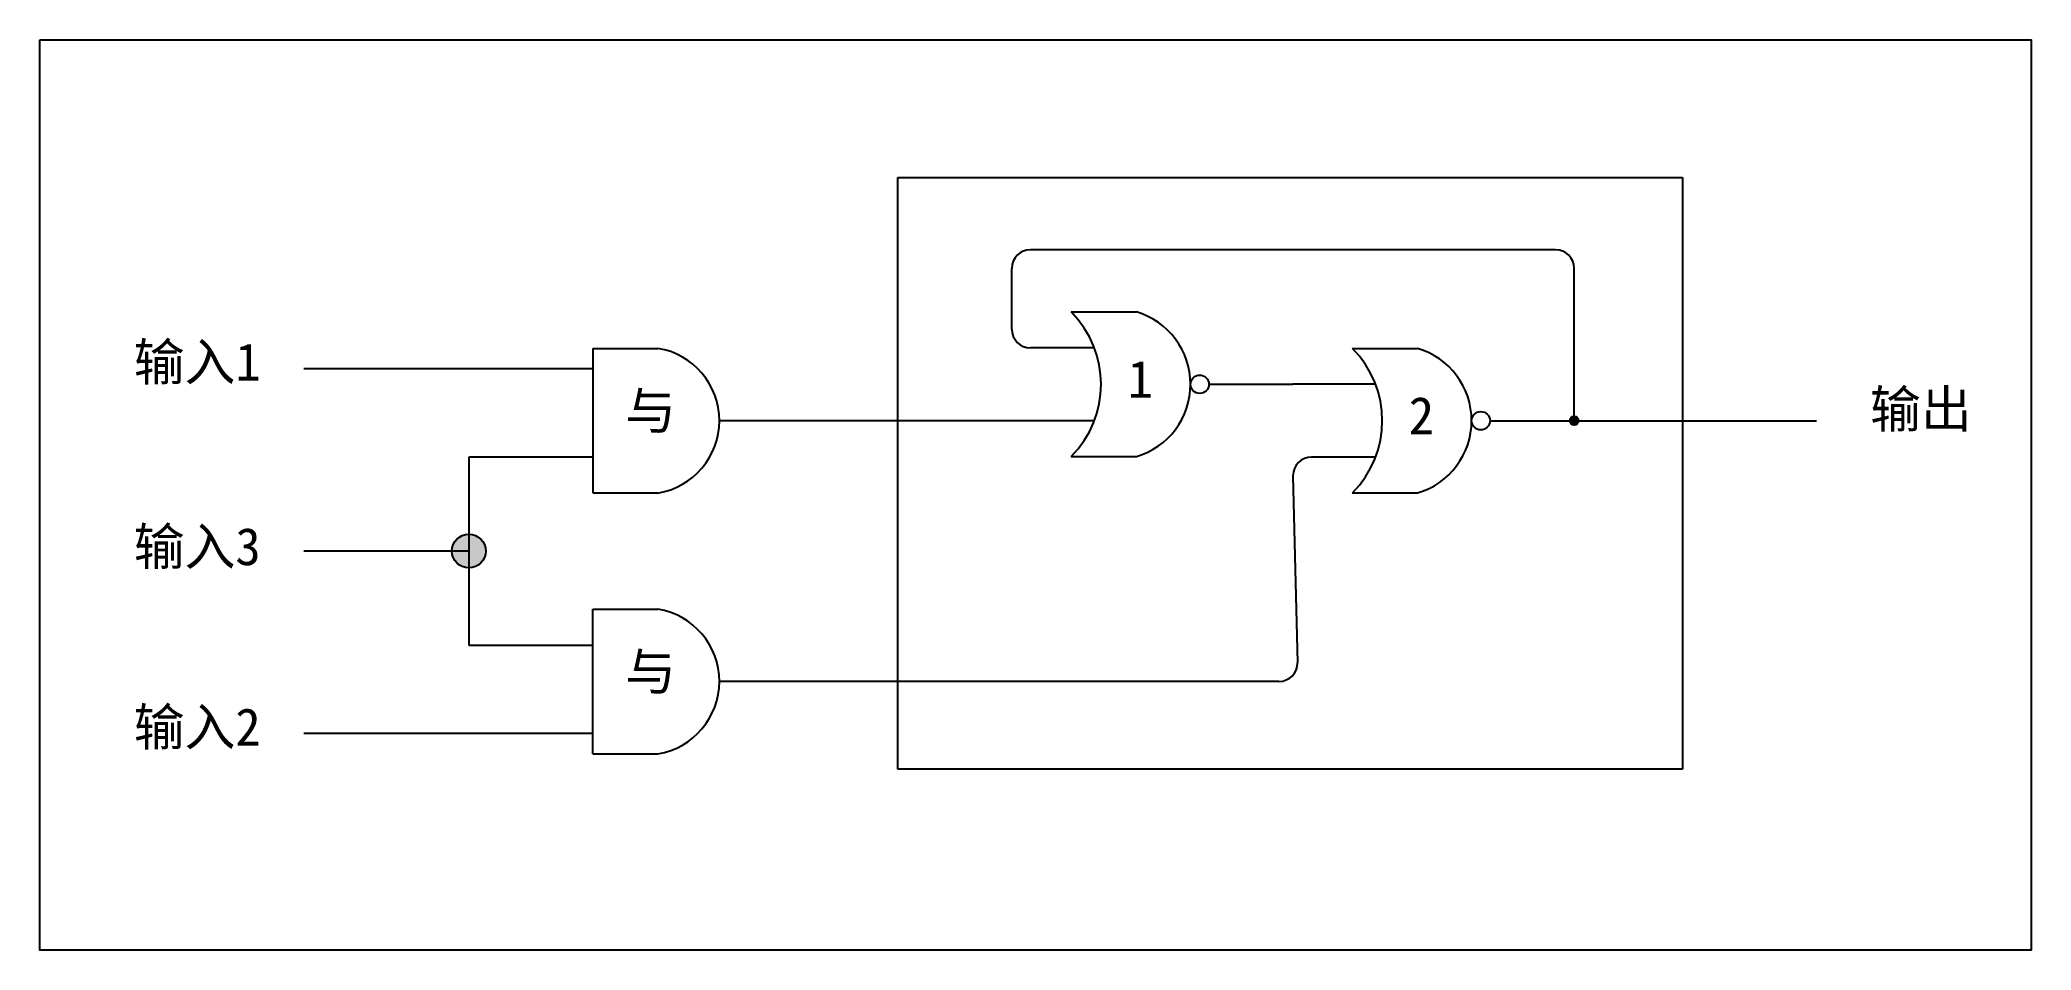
# Model space of a CAD drawing. Header units: inches. Extents: x -6 to 965, y -428 to -142.
# Drawn here: x 101.71 to 123.09, y -239.34 to -229.56 of the extents above; entities that cross this region are included whole.
import ezdxf

# ---------------------------------------------------------------- set-up
doc = ezdxf.new("R2010")
doc.units = ezdxf.units.IN
doc.header["$MEASUREMENT"] = 0
doc.linetypes.add('ACAD_ISO02W100', pattern=[15, 12, -3])
doc.styles.get("Standard").update_dxf_attribs({"font": 'arial.ttf'})

msp = doc.modelspace()

# ---------------------------------------------------------------- texts
at = {"color": 7, "true_color": 0xffffff, "char_height": 0.4, "attachment_point": 1}
for s, insert in [('{\\fSimSun|b0|i0|c134|p2;输入1}', (102.722, -232.819)), ('{\\fSimSun|b0|i0|c134|p2;输出}', (121.364, -233.325)), ('{\\fSimSun|b0|i0|c134|p2;输入2}', (102.722, -236.738))]:
    msp.add_mtext_dynamic_manual_height_columns(s, width=3.83733, gutter_width=1, heights=[0], dxfattribs=dict(at, insert=insert))
at = {"char_height": 0.4, "attachment_point": 1}
for s, insert in [('{\\fSimSun|b0|i0|c134|p2;1}', (113.393, -233.004)), ('{\\fSimSun|b0|i0|c134|p2;2}', (116.411, -233.395))]:
    msp.add_mtext_dynamic_manual_height_columns(s, width=3.93156, gutter_width=1, heights=[0], dxfattribs=dict(at, insert=insert))
at = {"color": 85, "true_color": 0x58ba48, "char_height": 0.4, "attachment_point": 1}
for s, insert in [('{\\fSimSun|b0|i0|c134|p2;与}', (107.999, -233.343)), ('{\\fSimSun|b0|i0|c134|p2;输入3}', (102.722, -234.801)), ('{\\fSimSun|b0|i0|c134|p2;与}', (107.999, -236.143))]:
    msp.add_mtext_dynamic_manual_height_columns(s, width=3.83733, gutter_width=1, heights=[0], dxfattribs=dict(at, insert=insert))

# ---------------------------------------------------------------- hatches: boundary and pattern name
h = msp.add_hatch(color=256)
h.dxf.hatch_style = 1
h.paths.add_polyline_path([(118.187, -233.602, 0.414214), (118.139, -233.65), (118.187, -233.65)])
h.paths.add_polyline_path([(118.187, -233.602), (118.187, -233.65), (118.234, -233.65, 0.414214)])
h.paths.add_polyline_path([(118.234, -233.65), (118.187, -233.65), (118.139, -233.65, 1)])
h = msp.add_hatch(color=256)
h.dxf.hatch_style = 1
h.paths.add_polyline_path([(106.32, -234.869), (106.32, -235.231, 0.414214), (106.501, -235.05, 0.414214)])
h.paths.add_polyline_path([(106.32, -234.869, 0.414214), (106.139, -235.05), (106.32, -235.05)])
h.paths.add_polyline_path([(106.32, -235.05), (106.139, -235.05, 0.414214), (106.32, -235.231)])

# ---------------------------------------------------------------- linework, layer by layer
for p, q in [((117.987, -231.815), (112.35, -231.815)), ((112.15, -232.668), (112.15, -232.015)), ((118.187, -233.65), (118.187, -232.015)), ((112.787, -232.483), (113.487, -232.483)), ((107.65, -232.874), (107.65, -234.426)), ((107.65, -232.874), (108.35, -232.874)), ((113.036, -232.868), (112.35, -232.868)), ((115.805, -232.874), (116.505, -232.874)), ((107.65, -233.092), (104.549, -233.092)), ((114.265, -233.259), (115.168, -233.259)), ((116.055, -233.259), (115.168, -233.259)), ((113.036, -233.65), (109.01, -233.65)), ((117.283, -233.65), (120.789, -233.65)), ((107.65, -234.041), (106.32, -234.041)), ((106.32, -234.041), (106.32, -236.06)), ((112.787, -234.035), (113.487, -234.035)), ((116.055, -234.041), (115.368, -234.041)), ((115.168, -234.241), (115.218, -236.25)), ((107.65, -234.426), (108.35, -234.426)), ((115.805, -234.426), (116.505, -234.426)), ((106.32, -235.05), (104.549, -235.05)), ((107.65, -237.227), (107.65, -235.674)), ((107.65, -235.674), (108.35, -235.674)), ((106.32, -236.06), (107.65, -236.06)), ((115.018, -236.45), (109.01, -236.45)), ((107.65, -237.008), (104.549, -237.008)), ((107.65, -237.227), (108.35, -237.227))]:
    msp.add_line(p, q)
msp.add_lwpolyline([(101.714, -229.561), (123.094, -229.561), (123.094, -239.335), (101.714, -239.335)], close=True)
at = {"color": 85, "linetype": 'ACAD_ISO02W100', "true_color": 0x58ba48}
msp.add_lwpolyline([(110.926, -231.038), (119.351, -231.038), (119.351, -237.391), (110.926, -237.391)], close=True, dxfattribs=at)
for centre, radius in [((114.167, -233.259), 0.0986), ((117.185, -233.65), 0.0986), ((118.187, -233.65), 0.0475), ((106.32, -235.05), 0.181)]:
    msp.add_circle(centre, radius)
for centre, radius, start, end in [((112.35, -232.015), 0.2, 90, 180), ((117.987, -232.015), 0.2, 0, 90), ((112.01, -233.259), 1.098, 315.0048, 44.9952), ((113.259, -233.259), 0.809, 286.3554, 73.6446), ((112.35, -232.668), 0.2, 180, 270), ((108.223, -233.65), 0.787, 279.2862, 80.7138), ((115.029, -233.65), 1.098, 315.0048, 44.9952), ((116.277, -233.65), 0.809, 286.3554, 73.6446), ((115.368, -234.241), 0.2, 90, 180), ((108.223, -236.45), 0.787, 279.2862, 80.7138), ((115.018, -236.25), 0.2, 270, 0)]:
    msp.add_arc(centre, radius, start, end)

msp.set_redraw_order([(e.dxf.handle, doc.entitydb.next_handle()) for e in msp.query("TEXT MTEXT ATTDEF DIMENSION ARC_DIMENSION")])  # texts and dimensions are drawn at this point

doc.saveas('drawing.dxf')
